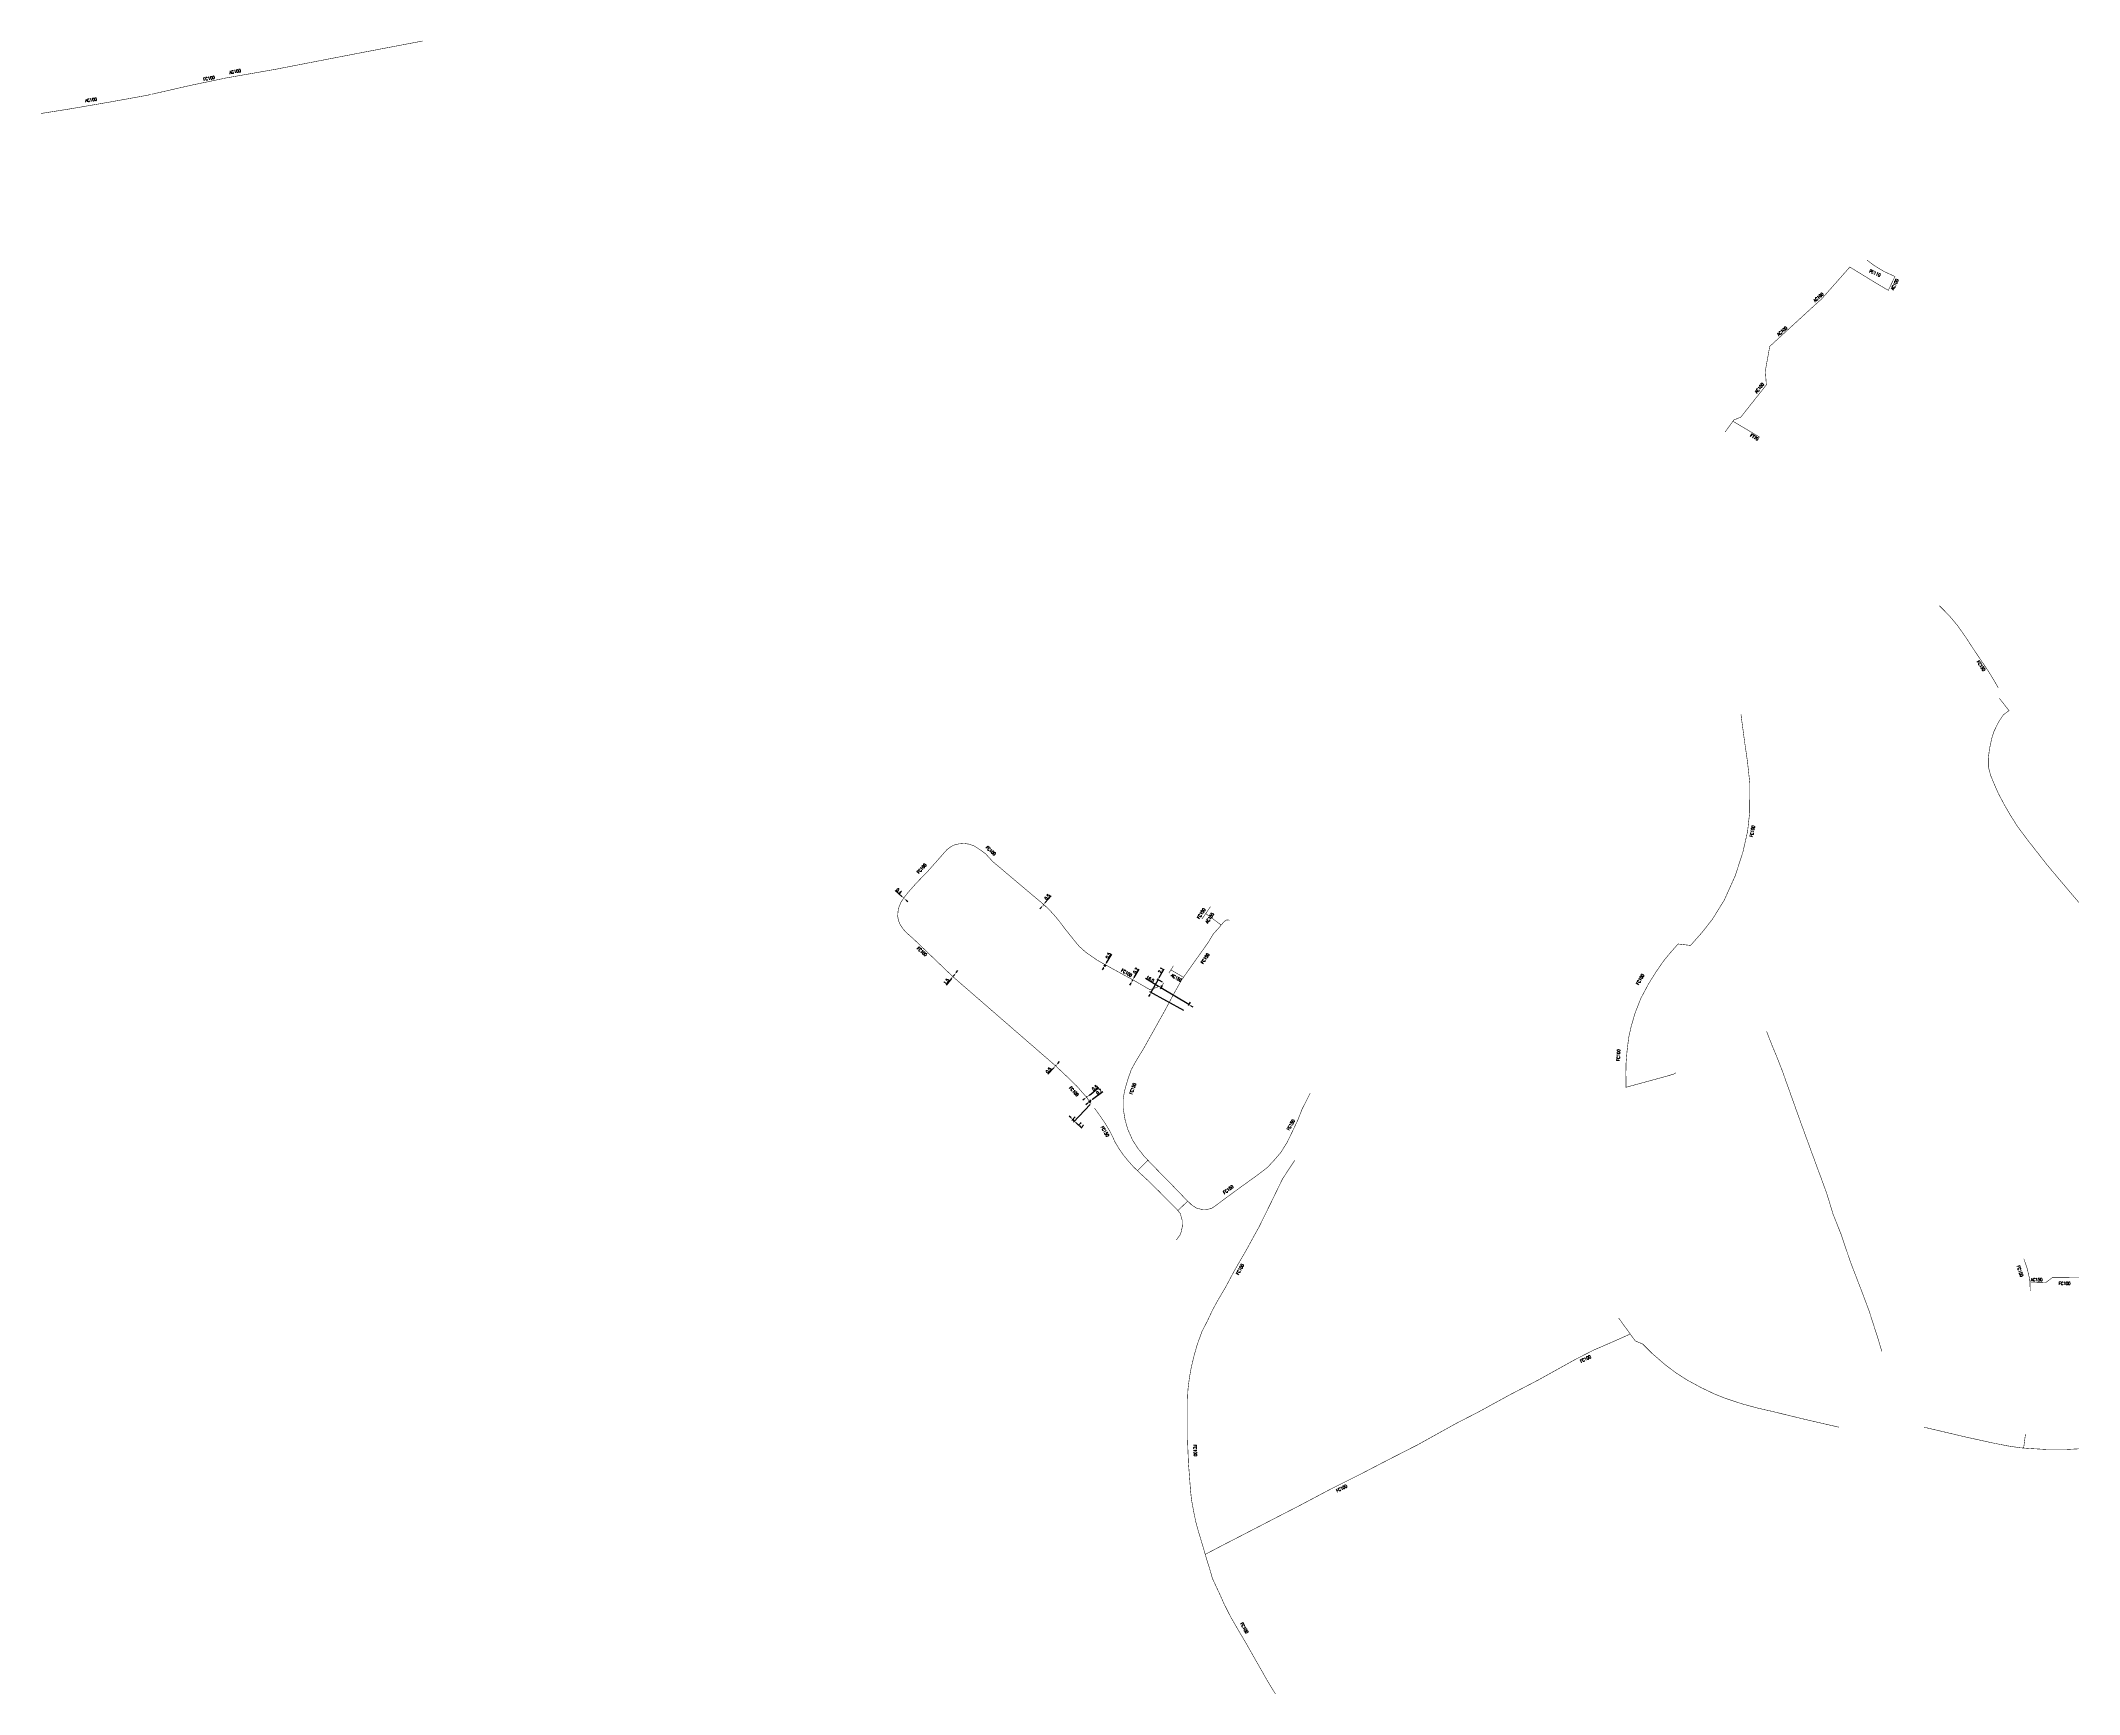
# Model space of a CAD drawing. Header units: millimetres. Extents: x 159000 to 160000, y 157069 to 157880.
import ezdxf
from ezdxf.enums import TextEntityAlignment as Align

# ---------------------------------------------------------------- set-up
doc = ezdxf.new("R2010")
doc.units = ezdxf.units.MM
doc.layers.get('DEFPOINTS').update_dxf_attribs({"linetype": 'CONTINUOUS'})
doc.layers.add('L_908', color=5, linetype='CONTINUOUS')
doc.styles.get("Standard").update_dxf_attribs({"font": 'romans.shx', "width": 0.85})
doc.linetypes.add('BP_HS', pattern='A,2,-1,["G",Standard,S=0.85,R=0,X=-0.27,Y=-0.4],-1', length=4)
doc.dimstyles.get("Standard").update_dxf_attribs({"dimtxt": 1.5, "dimasz": 1.2, "dimexe": 0.625, "dimexo": 0.625, "dimgap": 0.25, "dimtad": 1, "dimdec": 1, "dimzin": 0, "dimdsep": 46, "dimtxsty": 'Standard', "dimcen": -0.5, "dimadec": 0, "dimazin": 0, "dimtfac": 1, "dimtdec": 1, "dimtmove": 0, "dimatfit": 3, "dimfxl": 1, "dimtolj": 1, "dimtzin": 0, "dimarcsym": 0})

# ---------------------------------------------------------------- blocks, each defined once
blk = doc.blocks.new('*D0')
at = {"layer": 'DEFPOINTS', "color": 0, "linetype": 'Continuous', "transparency": 16777216}
for p in [(159535.7, 157419.5), (159535.4, 157418.9), (159535.4, 157418.9)]:
    blk.add_point(p, dxfattribs=at)
at = {"layer": 'L_908', "color": 0, "linetype": 'Continuous', "lineweight": -2, "transparency": 16777216}
for p, q in [((159535.4, 157418.9), (159535.7, 157419.5)), ((159536.4, 157420.6), (159538.9, 157424.8)), ((159534.8, 157417.9), (159534.1, 157416.9))]:
    blk.add_line(p, q, dxfattribs=at)
at = {"layer": 'L_908', "color": 0, "linetype": 'Continuous', "transparency": 16777216}
for points in [[(159536.2, 157420.7), (159536.5, 157420.5), (159535.7, 157419.5)], [(159534.6, 157418), (159534.9, 157417.8), (159535.4, 157418.9)]]:
    blk.add_solid(points, dxfattribs=at)
at = {"layer": 'L_908', "color": 0, "linetype": 'Continuous', "transparency": 16777216, "insert": (159537.2, 157424), "char_height": 1.5, "attachment_point": 5, "rotation": 59.0095}
blk.add_mtext('\\A1;0.7', dxfattribs=at)
blk = doc.blocks.new('*D1')
at = {"layer": 'DEFPOINTS', "color": 0, "linetype": 'Continuous', "transparency": 16777216}
for p in [(159521, 157427), (159521.2, 157427.5), (159521.9, 157426.5)]:
    blk.add_point(p, dxfattribs=at)
at = {"layer": 'L_908', "color": 0, "linetype": 'Continuous', "lineweight": -2, "transparency": 16777216}
for p, q in [((159522.8, 157427.9), (159525.4, 157432.2)), ((159521.3, 157425.4), (159520.7, 157424.4)), ((159521.5, 157426.7), (159522.4, 157426.2)), ((159521.8, 157427.1), (159522.7, 157426.6)), ((159521.9, 157426.5), (159522.2, 157426.9))]:
    blk.add_line(p, q, dxfattribs=at)
at = {"layer": 'L_908', "color": 0, "linetype": 'Continuous', "transparency": 16777216}
for points in [[(159521.1, 157425.6), (159521.5, 157425.3), (159521.9, 157426.5)], [(159522.6, 157428), (159523, 157427.8), (159522.2, 157426.9)]]:
    blk.add_solid(points, dxfattribs=at)
at = {"layer": 'L_908', "color": 0, "linetype": 'Continuous', "transparency": 16777216, "insert": (159523.7, 157431.4), "char_height": 1.5, "attachment_point": 5, "rotation": 58.885}
blk.add_mtext('\\A1;0.5', dxfattribs=at)
blk = doc.blocks.new('*D2')
at = {"layer": 'DEFPOINTS', "color": 0, "linetype": 'Continuous', "transparency": 16777216}
for p in [(159491.7, 157456.1), (159491.7, 157456.1), (159492, 157456.5)]:
    blk.add_point(p, dxfattribs=at)
at = {"layer": 'L_908', "color": 0, "linetype": 'Continuous', "lineweight": -2, "transparency": 16777216}
for p, q in [((159492.8, 157457.4), (159495.6, 157460.8)), ((159490.9, 157455.2), (159490.1, 157454.3)), ((159491.7, 157456.1), (159492, 157456.5)), ((159492.1, 157455.7), (159492.1, 157455.7)), ((159492.5, 157456.1), (159492.5, 157456.1))]:
    blk.add_line(p, q, dxfattribs=at)
at = {"layer": 'L_908', "color": 0, "linetype": 'Continuous', "transparency": 16777216}
for points in [[(159490.7, 157455.4), (159491, 157455.1), (159491.7, 157456.1)], [(159492.6, 157457.6), (159492.9, 157457.3), (159492, 157456.5)]]:
    blk.add_solid(points, dxfattribs=at)
at = {"layer": 'L_908', "color": 0, "linetype": 'Continuous', "transparency": 16777216, "insert": (159493.8, 157460.2), "char_height": 1.5, "attachment_point": 5, "rotation": 49.547}
blk.add_mtext('\\A1;0.5', dxfattribs=at)
blk = doc.blocks.new('*D3')
at = {"layer": 'DEFPOINTS', "color": 0, "linetype": 'Continuous', "transparency": 16777216}
for p in [(159423.3, 157459.7), (159423.6, 157459.4), (159423.6, 157459.4)]:
    blk.add_point(p, dxfattribs=at)
at = {"layer": 'L_908', "color": 0, "linetype": 'Continuous', "lineweight": -2, "transparency": 16777216}
for p, q in [((159422.4, 157460.5), (159419.1, 157463.4)), ((159423.6, 157459.4), (159423.3, 157459.7)), ((159424.5, 157458.6), (159425.4, 157457.9))]:
    blk.add_line(p, q, dxfattribs=at)
at = {"layer": 'L_908', "color": 0, "linetype": 'Continuous', "transparency": 16777216}
for points in [[(159422.5, 157460.6), (159422.3, 157460.3), (159423.3, 157459.7)], [(159424.6, 157458.8), (159424.4, 157458.5), (159423.6, 157459.4)]]:
    blk.add_solid(points, dxfattribs=at)
at = {"layer": 'L_908', "color": 0, "linetype": 'Continuous', "transparency": 16777216, "insert": (159421, 157463.1), "char_height": 1.5, "attachment_point": 5, "rotation": 318.7671}
blk.add_mtext('\\A1;0.4', dxfattribs=at)
blk = doc.blocks.new('*D4')
at = {"layer": 'DEFPOINTS', "color": 0, "linetype": 'Continuous', "transparency": 16777216}
for p in [(159447.4, 157421.1), (159448.4, 157422.2), (159448.4, 157422.2)]:
    blk.add_point(p, dxfattribs=at)
at = {"layer": 'L_908', "color": 0, "linetype": 'Continuous', "lineweight": -2, "transparency": 16777216}
for p, q in [((159446.7, 157420.1), (159444.1, 157416.9)), ((159448.4, 157422.2), (159447.4, 157421.1)), ((159449.1, 157423.2), (159449.9, 157424.1))]:
    blk.add_line(p, q, dxfattribs=at)
at = {"layer": 'L_908', "color": 0, "linetype": 'Continuous', "transparency": 16777216}
for points in [[(159446.5, 157420.3), (159446.8, 157420), (159447.4, 157421.1)], [(159449, 157423.3), (159449.3, 157423.1), (159448.4, 157422.2)]]:
    blk.add_solid(points, dxfattribs=at)
at = {"layer": 'L_908', "color": 0, "linetype": 'Continuous', "transparency": 16777216, "insert": (159444.2, 157418.7), "char_height": 1.5, "attachment_point": 5, "rotation": 51.2146}
blk.add_mtext('\\A1;1.5', dxfattribs=at)
blk = doc.blocks.new('*D5')
at = {"layer": 'DEFPOINTS', "color": 0, "linetype": 'Continuous', "transparency": 16777216}
for p in [(159497.8, 157377.3), (159498.2, 157377.7), (159498.2, 157377.7)]:
    blk.add_point(p, dxfattribs=at)
at = {"layer": 'L_908', "color": 0, "linetype": 'Continuous', "lineweight": -2, "transparency": 16777216}
for p, q in [((159499, 157378.5), (159499.8, 157379.4)), ((159497, 157376.4), (159494, 157373.2)), ((159498.2, 157377.7), (159497.8, 157377.3))]:
    blk.add_line(p, q, dxfattribs=at)
at = {"layer": 'L_908', "color": 0, "linetype": 'Continuous', "transparency": 16777216}
for points in [[(159496.9, 157376.6), (159497.2, 157376.3), (159497.8, 157377.3)], [(159498.9, 157378.7), (159499.2, 157378.4), (159498.2, 157377.7)]]:
    blk.add_solid(points, dxfattribs=at)
at = {"layer": 'L_908', "color": 0, "linetype": 'Continuous', "transparency": 16777216, "insert": (159494.4, 157375.1), "char_height": 1.5, "attachment_point": 5, "rotation": 46.8674}
blk.add_mtext('\\A1;0.5', dxfattribs=at)
blk = doc.blocks.new('*D6')
at = {"layer": 'DEFPOINTS', "color": 0, "linetype": 'Continuous', "transparency": 16777216}
for p in [(159513, 157361.9), (159513.4, 157362.2), (159513.4, 157362.2)]:
    blk.add_point(p, dxfattribs=at)
at = {"layer": 'L_908', "color": 0, "linetype": 'Continuous', "lineweight": -2, "transparency": 16777216}
for p, q in [((159512.1, 157361.1), (159511.2, 157360.4)), ((159513, 157361.9), (159513.4, 157362.2)), ((159514.4, 157363), (159519, 157366.7))]:
    blk.add_line(p, q, dxfattribs=at)
at = {"layer": 'L_908', "color": 0, "linetype": 'Continuous', "transparency": 16777216}
for points in [[(159512, 157361.3), (159512.2, 157361), (159513, 157361.9)], [(159514.2, 157363.1), (159514.5, 157362.8), (159513.4, 157362.2)]]:
    blk.add_solid(points, dxfattribs=at)
at = {"layer": 'L_908', "color": 0, "linetype": 'Continuous', "transparency": 16777216, "insert": (159517.1, 157366.5), "char_height": 1.5, "attachment_point": 5, "rotation": 39.2865}
blk.add_mtext('\\A1;0.5', dxfattribs=at)
blk = doc.blocks.new('*D7')
at = {"layer": 'DEFPOINTS', "color": 0, "linetype": 'Continuous', "transparency": 16777216}
for p in [(159550.4, 157417.2), (159563.2, 157407.4), (159564.1, 157409)]:
    blk.add_point(p, dxfattribs=at)
at = {"layer": 'L_908', "color": 0, "linetype": 'Continuous', "lineweight": -2, "transparency": 16777216}
for p, q in [((159548.4, 157416.3), (159541.9, 157420.1)), ((159550.1, 157416.7), (159549.1, 157415.1)), ((159563.2, 157407.4), (159549.4, 157415.6)), ((159563.8, 157408.5), (159562.9, 157406.9)), ((159564.2, 157406.8), (159565.2, 157406.2))]:
    blk.add_line(p, q, dxfattribs=at)
at = {"layer": 'L_908', "color": 0, "linetype": 'Continuous', "transparency": 16777216}
for points in [[(159548.5, 157416.4), (159548.3, 157416.1), (159549.4, 157415.6)], [(159564.3, 157407), (159564.1, 157406.7), (159563.2, 157407.4)]]:
    blk.add_solid(points, dxfattribs=at)
at = {"layer": 'L_908', "color": 0, "linetype": 'Continuous', "transparency": 16777216, "insert": (159544.2, 157419.9), "char_height": 1.5, "attachment_point": 5, "rotation": 329.1363}
blk.add_mtext('\\A1;16.0', dxfattribs=at)
blk = doc.blocks.new('*D8')
at = {"layer": 'DEFPOINTS', "color": 0, "linetype": 'Continuous', "transparency": 16777216}
for p in [(159544.7, 157413.4), (159550.8, 157418.1), (159561.2, 157404.1)]:
    blk.add_point(p, dxfattribs=at)
at = {"layer": 'L_908', "color": 0, "linetype": 'Continuous', "lineweight": -2, "transparency": 16777216}
for p, q in [((159544.7, 157413.4), (159548.1, 157419.6)), ((159550.3, 157418.4), (159547.6, 157419.9)), ((159548.7, 157420.6), (159551.1, 157424.9)), ((159544.1, 157412.3), (159543.5, 157411.3)), ((159560.7, 157404.4), (159544.1, 157413.7))]:
    blk.add_line(p, q, dxfattribs=at)
at = {"layer": 'L_908', "color": 0, "linetype": 'Continuous', "transparency": 16777216}
for points in [[(159548.5, 157420.7), (159548.9, 157420.5), (159548.1, 157419.6)], [(159543.9, 157412.4), (159544.2, 157412.2), (159544.7, 157413.4)]]:
    blk.add_solid(points, dxfattribs=at)
at = {"layer": 'L_908', "color": 0, "linetype": 'Continuous', "transparency": 16777216, "insert": (159549.5, 157424.2), "char_height": 1.5, "attachment_point": 5, "rotation": 60.814}
blk.add_mtext('\\A1;7.1', dxfattribs=at)
blk = doc.blocks.new('*D9')
at = {"layer": 'DEFPOINTS', "color": 0, "linetype": 'Continuous', "transparency": 16777216}
for p in [(159506.3, 157350.9), (159508, 157352.7), (159515.3, 157358.7)]:
    blk.add_point(p, dxfattribs=at)
at = {"layer": 'L_908', "color": 0, "linetype": 'Continuous', "lineweight": -2, "transparency": 16777216}
for p, q in [((159505.4, 157351.8), (159504.5, 157352.6)), ((159507.5, 157352.3), (159505.8, 157350.5)), ((159506.3, 157350.9), (159507, 157350.2)), ((159514.8, 157358.3), (159506.6, 157349.7)), ((159507.9, 157349.3), (159510.7, 157346.7))]:
    blk.add_line(p, q, dxfattribs=at)
at = {"layer": 'L_908', "color": 0, "linetype": 'Continuous', "transparency": 16777216}
for points in [[(159505.5, 157351.9), (159505.3, 157351.6), (159506.3, 157350.9)], [(159508.1, 157349.5), (159507.8, 157349.2), (159507, 157350.2)]]:
    blk.add_solid(points, dxfattribs=at)
at = {"layer": 'L_908', "color": 0, "linetype": 'Continuous', "transparency": 16777216, "insert": (159510.4, 157348.3), "char_height": 1.5, "attachment_point": 5, "rotation": 316.1933}
blk.add_mtext('\\A1;1.1', dxfattribs=at)
blk = doc.blocks.new('*D10')
at = {"layer": 'DEFPOINTS', "color": 0, "linetype": 'Continuous', "transparency": 16777216}
for p in [(159515.1, 157360.1), (159515.5, 157359.6), (159515.3, 157358.7)]:
    blk.add_point(p, dxfattribs=at)
at = {"layer": 'L_908', "color": 0, "linetype": 'Continuous', "lineweight": -2, "transparency": 16777216}
for p, q in [((159514.9, 157359.2), (159514.1, 157360.2)), ((159514.5, 157359.7), (159515.1, 157360.1)), ((159515.1, 157360.1), (159514.7, 157360.6)), ((159516, 157360.9), (159521, 157364.8)), ((159513.6, 157359), (159512.6, 157358.2))]:
    blk.add_line(p, q, dxfattribs=at)
at = {"layer": 'L_908', "color": 0, "linetype": 'Continuous', "transparency": 16777216}
for points in [[(159513.4, 157359.1), (159513.7, 157358.8), (159514.5, 157359.7)], [(159515.9, 157361), (159516.1, 157360.7), (159515.1, 157360.1)]]:
    blk.add_solid(points, dxfattribs=at)
at = {"layer": 'L_908', "color": 0, "linetype": 'Continuous', "transparency": 16777216, "insert": (159519.2, 157364.6), "char_height": 1.5, "attachment_point": 5, "rotation": 37.9478}
blk.add_mtext('\\A1;0.7', dxfattribs=at)

msp = doc.modelspace()

# ---------------------------------------------------------------- linework, layer by layer
at = {"layer": 'L_908', "linetype": 'BP_HS', "const_width": 0.25, "flags": 128}
for points in [[(159054.5, 157854.2), (159073.46, 157858.53), (159090.86, 157862.16), (159115.34, 157866.45), (159134.31, 157870.14), (159161.05, 157875.3), (159187.24, 157880.28)], [(159000, 157844.72), (159014.13, 157846.95), (159034.05, 157850.38), (159052.08, 157853.64), (159054.06, 157854.1)], [(159843.47, 157685.78), (159830.35, 157693.58)], [(159931.56, 157603.09), (159936.27, 157598.34), (159940.27, 157593.58), (159944.48, 157587.63), (159947.63, 157582.72), (159955.41, 157571.22), (159958.01, 157566.97), (159960.39, 157562.89)], [(159834.15, 157549.74), (159835.82, 157537.14), (159837.38, 157526.26), (159838.52, 157515.66), (159838.4, 157501.56), (159837.39, 157492.34), (159835.08, 157482.18), (159831.26, 157470.44), (159825.99, 157458.73), (159820.15, 157449.3), (159815.25, 157443.03), (159809.4, 157436.41), (159803.28, 157437.12), (159799.68, 157433.05), (159796.29, 157428.96), (159792.35, 157423.25), (159788.76, 157417.49), (159785.01, 157410.43), (159782.17, 157403.21), (159780.25, 157396.57), (159779.04, 157391.16), (159778.23, 157384.42), (159777.72, 157378.26), (159777.67, 157373.41), (159777.77, 157366.79), (159795.49, 157371.63), (159801.15, 157373.25), (159802.21, 157373.91)], [(159960.95, 157557.68), (159965.69, 157551.64), (159962.92, 157549.61), (159960.39, 157545.78), (159958.28, 157541.41), (159957.26, 157538.25), (159956.1, 157532.99), (159955.54, 157528.4), (159955.5, 157524.29), (159956.59, 157520.05), (159957.96, 157516.64), (159960.46, 157510.94), (159963.44, 157505.32), (159966.32, 157500.37), (159969.63, 157495.12), (159973.81, 157489.43), (159978.27, 157483.71), (159984.46, 157475.82), (159991.31, 157467.67), (160000, 157457.42)], [(159550.84, 157418.05), (159550.39, 157417.23), (159550.13, 157416.77), (159544.19, 157414.67), (159535.73, 157419.54), (159521.23, 157427.47), (159518.13, 157429.26), (159512.69, 157433.03), (159509.55, 157435.84), (159507.25, 157438.54), (159502.97, 157443.91), (159499.48, 157448.51), (159496.77, 157451.72), (159494.72, 157453.94), (159492, 157456.52), (159486.59, 157461.03), (159466.95, 157477.61), (159463.62, 157481.25), (159461.04, 157483.18), (159458.25, 157485.06), (159455.62, 157486.08), (159452.99, 157486.46), (159450.31, 157486.24), (159448.38, 157485.81), (159446.61, 157485.01), (159444.46, 157483.35), (159441.83, 157480.38), (159439.72, 157477.97), (159434.88, 157472.53), (159429.49, 157466.99), (159425.38, 157462.34), (159423.31, 157459.7), (159421.95, 157457.57), (159421.01, 157455.29), (159420.52, 157453.08), (159420.36, 157450.72), (159420.69, 157448.83), (159421.37, 157446.98), (159422.93, 157444.56), (159424.77, 157442.57), (159428.16, 157439.56), (159447.43, 157421.08), (159497.85, 157377.3), (159503.12, 157372.33), (159508.37, 157367.23), (159513.04, 157361.88), (159515.26, 157358.72), (159515.26, 157358.72), (159515.26, 157358.72)], [(159569.65, 157449.38), (159571.52, 157452.06), (159573.81, 157455.43)], [(159579.08, 157446.41), (159571.52, 157452.06)], [(159583.09, 157448.68), (159582.56, 157448.94), (159581.69, 157448.91), (159580.58, 157448.15), (159577.75, 157444.82), (159575.18, 157441.96), (159572.48, 157437.52), (159566.68, 157429.39), (159559.65, 157419.42), (159555.97, 157412.88), (159551.31, 157404.18), (159544.06, 157391.23), (159541.14, 157385.98), (159537.18, 157379.48), (159535.01, 157375.54), (159533.18, 157370.37), (159531.7, 157365.14), (159531.01, 157361.12), (159530.96, 157356.72), (159531.94, 157350.77), (159533.29, 157346.08), (159535.61, 157340.87), (159538.05, 157337.06), (159541.38, 157332.81), (159547.54, 157326.42), (159554.21, 157319.64), (159561.57, 157312), (159564.59, 157309.05), (159566.87, 157307.57), (159569.38, 157306.88), (159571.86, 157306.75), (159574.43, 157307.36), (159576.73, 157308.99), (159586.35, 157316.11), (159597.73, 157324.32), (159601.88, 157327.55), (159605.08, 157331.01), (159608.42, 157334.9), (159611.49, 157339.83), (159614.05, 157345.12), (159616.68, 157350.68), (159618.77, 157356), (159622.82, 157364.02)], [(159555.63, 157426.42), (159553.43, 157422.79)], [(159560.62, 157420.79), (159554.46, 157424.37)], [(159846.73, 157394.19), (159849.26, 157387.67), (159851.64, 157381.96), (159854.47, 157374.74), (159858.13, 157364.46), (159863.6, 157349.16), (159869.26, 157333.66), (159876.2, 157314.83), (159879.34, 157304.5), (159883.31, 157294.53), (159887.7, 157281.49), (159893.55, 157266.28), (159897.02, 157256.98), (159901.21, 157244.04), (159903.29, 157237.1)], [(159516.93, 157356.62), (159521.77, 157349.71), (159524.37, 157345.42), (159525.77, 157342.64), (159527.05, 157339.8), (159529.21, 157336.26), (159531.21, 157333.4), (159533.21, 157330.96), (159536.04, 157327.75), (159539.15, 157324.74), (159542.39, 157321.75), (159545.72, 157318.55), (159548.81, 157315.49), (159552.98, 157311.25), (159556.86, 157307.4), (159559, 157304.86), (159559.93, 157301.67), (159560.01, 157298.35), (159559.48, 157295.96), (159559.09, 157294.57), (159557.05, 157291.83)], [(159538.01, 157325.79), (159543.14, 157331.06)], [(159615.28, 157331.03), (159611.85, 157325.92), (159609.24, 157321.91), (159607.36, 157318.05), (159603.72, 157310.56), (159600.41, 157303.82), (159597.65, 157298.24), (159594.71, 157292.91), (159591.05, 157286.25), (159587.76, 157280.61), (159585.27, 157276.21), (159581.26, 157268.69), (159577.17, 157261.76), (159574.71, 157257.2), (159572.43, 157252.3), (159569.67, 157246.98), (159567.31, 157240.43), (159565.75, 157234.94), (159564.47, 157229.56), (159563.54, 157224.53), (159562.79, 157218.52), (159562.59, 157213.73), (159562.59, 157207.83), (159562.56, 157202.22), (159562.56, 157194.93), (159562.74, 157189.57), (159563.01, 157182.49), (159563.49, 157176.47), (159563.99, 157169.61), (159564.49, 157164.58), (159565.57, 157158.69), (159566.63, 157153.51), (159567.83, 157149.16), (159569.94, 157142.09), (159571.9, 157135.36), (159573.55, 157130.09), (159574.76, 157125.83), (159578.37, 157118.05), (159580.6, 157113.06), (159583.79, 157106.78), (159587.4, 157100.54), (159591.59, 157093.45), (159594.98, 157087.44), (159598.47, 157081.33), (159601.63, 157075.74), (159604.14, 157071.54), (159605.8, 157069.03)], [(159557.94, 157306.35), (159562.74, 157311.01)], [(159774.06, 157253.62), (159782.26, 157242.32), (159785.94, 157240.78), (159790.63, 157236.09), (159796.79, 157230.76), (159802.22, 157226.65), (159807.83, 157223.05), (159815.07, 157219.15), (159821.25, 157216.22), (159826.92, 157213.97), (159835.12, 157211.29), (159842.75, 157209.24), (159849.76, 157207.66), (159856.58, 157205.98), (159865.48, 157203.83), (159874.51, 157201.73), (159882.22, 157199.98)], [(159779.81, 157245.7), (159772.52, 157242.43), (159761.79, 157237.78), (159752.52, 157233.03), (159734.67, 157223.12), (159720.03, 157215.5), (159705.42, 157207.48), (159694.69, 157201.98), (159675.33, 157191.24), (159662.01, 157184.46), (159648.1, 157177.25), (159633.79, 157170.1), (159617.49, 157161.47), (159601.96, 157153.47), (159588.95, 157146.73), (159580.62, 157142.45), (159573.6, 157138.78), (159571.25, 157137.57)], [(159972.86, 157189.87), (159973.77, 157196.67)]]:
    msp.add_lwpolyline(points, dxfattribs=at)
at = {"layer": 'L_908', "linetype": 'BP_HS', "flags": 128}
for points in [[(159904.19, 157767.25, 0.25, 0.25, 0), (159909.7, 157764.7, 0.25, 0.25, 0), (159906.44, 157757.92, 0.25, 0.25, 0), (159900.5, 157761.42, 0.25, 0.25, 0), (159887.56, 157769.35, 0.25, 0.25, 0), (159873.41, 157753.33, 0.25, 0.25, 0), (159872.03, 157752.23, 0.25, 0.25, 0), (159871.08, 157751.33, 0.25, 0.25, 0), (159848.26, 157730.4, 0.25, 0.25, 0), (159848.26, 157730.4, 0.25, 0.25, 0), (159846.12, 157718.51, 0.25, 0.25, 0), (159846.59, 157711.51, 0.25, 0.25, 0), (159834.09, 157695.71, 0.25, 0.25, 0), (159830.69, 157694.3, 0.25, 0.25, 0), (159826.38, 157688.44, 0, 0, 0)], [(159895.95, 157772.76, 0.25, 0.25, 0), (159899.83, 157769.9, 0.25, 0.25, 0), (159904.19, 157767.25, 0, 0, 0)], [(159976.11, 157266.97, 0.25, 0.25, 0), (159975.81, 157272.59, 0.25, 0.25, 0), (159974.63, 157277.68, 0.25, 0.25, 0), (159972.96, 157282.61, 0, 0, 0)], [(159975.95, 157270.77, 0.25, 0.25, 0), (159983.69, 157270.98, 0.25, 0.25, 0), (159986.93, 157273.37, 0.25, 0.25, 0), (160000, 157273.28, 0, 0, 0)]]:
    msp.add_lwpolyline(points, format="xyseb", dxfattribs=at)
at = {"layer": 'L_908', "linetype": 'BP_HS', "const_width": 0.25}
msp.add_lwpolyline([(160000, 157189.35), (159992.84, 157189), (159984.82, 157189), (159975.85, 157189.51), (159971.11, 157189.87), (159964.71, 157190.84), (159957.22, 157192.33), (159944.17, 157195.21), (159932.56, 157197.95), (159923.91, 157199.98)], dxfattribs=at)

# ---------------------------------------------------------------- texts
at = {"layer": 'L_908', "linetype": 'Continuous', "width": 0.85}
for s, rotation, p in [('FC100', 10.50989, (159082.43, 157861.96)), ('AC100', 10.41621, (159095.25, 157865.33)), ('AC100', 8.09074, (159024.52, 157851.39)), ('PE110', 336.85467, (159899.87, 157766.4)), ('AC100', 41.75811, (159872.18, 157754.49)), ('AC100', 41.75811, (159854.39, 157737.88)), ('AC100', 51.64558, (159843.2, 157709.97)), ('FC100', 317.76683, (159466.06, 157482.88)), ('FC100', 47.76683, (159432.14, 157474.15)), ('FC100', 317.76683, (159432.27, 157433.42)), ('FC100', 328.98733, (159532.7, 157422.93)), ('FC100', 313.47926, (159506.84, 157364.78))]:
    msp.add_text(s, height=1.5, rotation=rotation, dxfattribs=at).set_placement(p, align=Align.MIDDLE)
at = {"layer": 'L_908', "linetype": 'Continuous'}
for s, rotation, width, p in [('FT70', 329.23748, 0.85, (159838.52, 157686.27)), ('FC150', 56.79868, 0.85, (159568.38, 157449.28)), ('AC150', 56.79868, 0.85, (159572.53, 157447.05)), ('FC150', 56.79868, 0.85, (159570.29, 157427.22)), ('AC150', 329.78602, 0.75, (159554.36, 157421.29)), ('FC150', 69.8841, 0.85, (159535.42, 157363.19)), ('FC150', 60.14521, 0.85, (159612.46, 157345.52)), ('FC150', 301.05999, 0.85, (159519.92, 157347.18)), ('FC150', 36.6127, 0.85, (159580.71, 157314.27)), ('FC100', 61.1235, 0.85, (159587.59, 157274.59)), ('FC150', 288.73084, 0.85, (159969.45, 157279)), ('AC150', 1.57098, 0.85, (159976.39, 157271.53)), ('FC100', 359.98778, 0.85, (159990.1, 157269.77)), ('FC100', 26.55202, 0.85, (159755.64, 157231.51)), ('FC100', 273.02802, 0.85, (159565.43, 157191.36)), ('FC100', 26.55202, 0.85, (159636.01, 157168.01)), ('FC100', 300.0555, 0.85, (159588.38, 157103.53))]:
    msp.add_text(s, height=1.5, rotation=rotation, dxfattribs=dict(at, width=width)).set_placement(p)
at = {"layer": 'L_908', "linetype": 'Continuous', "width": 0.85}
for s, rotation, p in [('FC150', 303.77483, (159952, 157573.63)), ('FC100', 79.70334, (159839.75, 157492.44)), ('FC100', 60.18992, (159784.69, 157419.76)), ('FC100', 87, (159774.01, 157382.6))]:
    msp.add_text(s, height=1.5, rotation=rotation, dxfattribs=at).set_placement(p, align=Align.MIDDLE_CENTER)
at = {"layer": 'L_908', "linetype": 'Continuous', "insert": (159907.67, 157758.61), "char_height": 1.5, "attachment_point": 1, "rotation": 63.29398}
msp.add_mtext('AC100', dxfattribs=at)

# ---------------------------------------------------------------- dimensions: what is measured, and where the dimension line sits
at = {"layer": 'L_908', "linetype": 'Continuous'}
for base, p1, p2, angle, picture, middle in [((159423.61, 157459.44), (159423.31, 157459.7), (159423.61, 157459.44), 138.76707, '*D3', (159420.29, 157462.35)), ((159491.67, 157456.14), (159491.98, 157456.53), (159491.66, 157456.15), 49.54699, '*D2', (159494.58, 157459.55)), ((159521.91, 157426.48), (159521.23, 157427.47), (159520.97, 157427.04), 58.88503, '*D1', (159524.57, 157430.88)), ((159448.37, 157422.25), (159447.43, 157421.08), (159448.37, 157422.25), 231.21457, '*D4', (159444.99, 157418.04)), ((159535.37, 157418.94), (159535.73, 157419.54), (159535.37, 157418.94), 59.00946, '*D0', (159538.08, 157423.46)), ((159498.19, 157377.67), (159497.85, 157377.3), (159498.19, 157377.67), 226.86738, '*D5', (159495.12, 157374.39)), ((159513.43, 157362.19), (159513.04, 157361.88), (159513.43, 157362.19), 219.28654, '*D6', (159517.74, 157365.72))]:
    dim = msp.add_linear_dim(base=base, p1=p1, p2=p2, angle=angle, dimstyle='Standard', dxfattribs=at)
    dim.commit()
    dim.dimension.update_dxf_attribs({"geometry": picture, "text_midpoint": middle, "dimtype": 160})
for base, p1, p2, angle, picture, middle in [((159563.17, 157407.44), (159550.39, 157417.23), (159564.12, 157409.02), 149.13627, '*D7', (159543.73, 157419.06)), ((159544.65, 157413.38), (159550.84, 157418.05), (159561.2, 157404.13), 60.81399, '*D8', (159550.42, 157423.71)), ((159515.05, 157360.13), (159515.26, 157358.72), (159515.46, 157359.6), 217.94784, '*D10', (159519.79, 157363.82)), ((159506.26, 157350.93), (159515.26, 157358.72), (159507.96, 157352.7), 316.1933, '*D9', (159509.73, 157347.6))]:
    dim = msp.add_linear_dim(base=base, p1=p1, p2=p2, angle=angle, dimstyle='Standard', override={"dimatfit": 0}, dxfattribs=at)
    dim.commit()
    dim.dimension.update_dxf_attribs({"geometry": picture, "text_midpoint": middle, "dimtype": 160})

doc.saveas('drawing.dxf')
